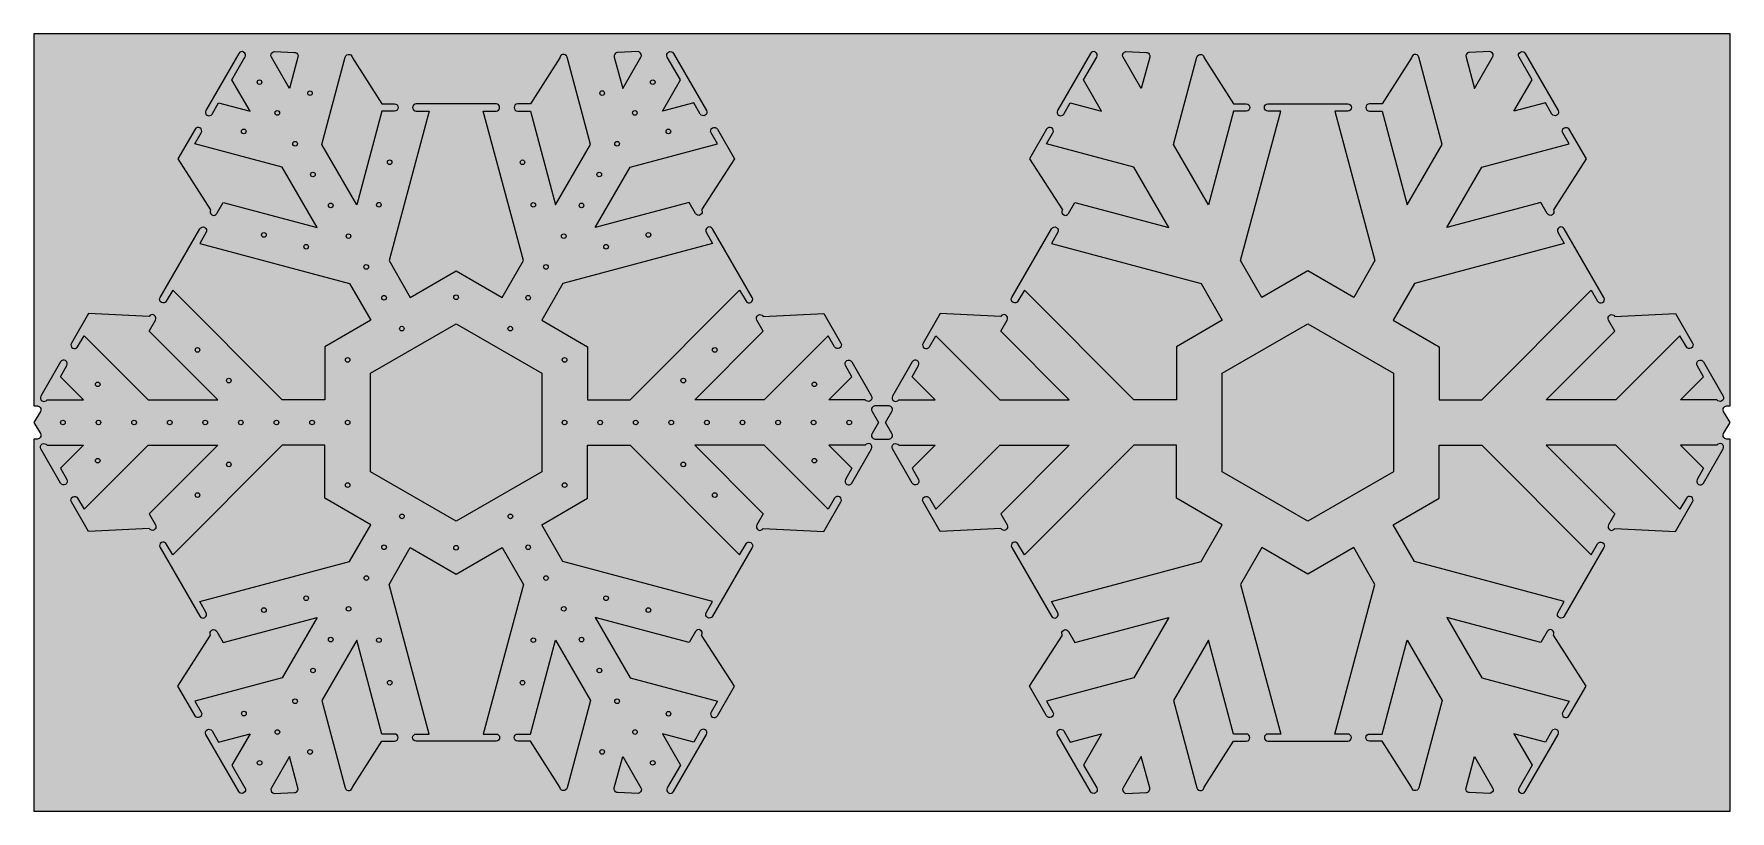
# Model space of a CAD drawing. Header units: inches. Extents: x 4.8 to 19.2, y -15.3 to -8.7.
import ezdxf

# ---------------------------------------------------------------- set-up
doc = ezdxf.new("R2010")
doc.units = ezdxf.units.IN
doc.header["$MEASUREMENT"] = 0
doc.layers.add('Layer 1', color=7, linetype='Continuous', lineweight=0)

# ---------------------------------------------------------------- blocks, each defined once
blk = doc.blocks.new('Block_0')
at = {"layer": 'Layer 1', "transparency": 33554687}
h = blk.add_hatch(color=250, dxfattribs=at)
h.dxf.hatch_style = 2
edge = h.paths.add_edge_path()
edge.add_spline(control_points=[(15.622, -8.688), (15.622, -8.688), (19.215, -8.688), (19.215, -8.688), (19.215, -8.688), (19.215, -11.855), (19.215, -11.855), (19.215, -11.855), (19.185, -11.855), (19.185, -11.855), (19.18, -11.856), (19.175, -11.857), (19.171, -11.859), (19.156, -11.868), (19.151, -11.887), (19.16, -11.901), (19.16, -11.901), (19.215, -11.996), (19.215, -11.996), (19.215, -11.996), (19.16, -12.091), (19.16, -12.091), (19.151, -12.105), (19.156, -12.124), (19.171, -12.133), (19.175, -12.135), (19.18, -12.136), (19.185, -12.137), (19.185, -12.137), (19.215, -12.137), (19.215, -12.137), (19.215, -12.137), (19.215, -15.304), (19.215, -15.304), (19.215, -15.304), (15.622, -15.304), (15.622, -15.304), (15.622, -15.304), (8.374, -15.304), (8.374, -15.304), (8.374, -15.304), (4.781, -15.304), (4.781, -15.304), (4.781, -15.304), (4.781, -12.137), (4.781, -12.137), (4.781, -12.137), (4.811, -12.137), (4.811, -12.137), (4.816, -12.136), (4.821, -12.135), (4.825, -12.133), (4.84, -12.124), (4.845, -12.105), (4.836, -12.091), (4.836, -12.091), (4.781, -11.996), (4.781, -11.996), (4.781, -11.996), (4.836, -11.901), (4.836, -11.901), (4.845, -11.887), (4.84, -11.868), (4.825, -11.859), (4.821, -11.857), (4.816, -11.856), (4.811, -11.855), (4.811, -11.855), (4.781, -11.855), (4.781, -11.855), (4.781, -11.855), (4.781, -8.688), (4.781, -8.688), (4.781, -8.688), (8.374, -8.688), (8.374, -8.688), (8.374, -8.688), (15.622, -8.688), (15.622, -8.688)], knot_values=[0, 0, 0, 0, 1, 1, 1, 2, 2, 2, 3, 3, 3, 4, 4, 4, 5, 5, 5, 6, 6, 6, 7, 7, 7, 8, 8, 8, 9, 9, 9, 10, 10, 10, 11, 11, 11, 12, 12, 12, 13, 13, 13, 14, 14, 14, 15, 15, 15, 16, 16, 16, 17, 17, 17, 18, 18, 18, 19, 19, 19, 20, 20, 20, 21, 21, 21, 22, 22, 22, 23, 23, 23, 24, 24, 24, 25, 25, 25, 26, 26, 26, 26], degree=3, periodic=0)
at = {"layer": 'Layer 1'}
for points in [[(9.102, -12.416), (8.374, -12.837), (7.646, -12.416), (7.646, -11.576), (8.374, -11.155), (9.102, -11.576)], [(14.894, -11.576), (15.622, -11.155), (16.35, -11.576), (16.35, -12.416), (15.622, -12.837), (14.894, -12.416)]]:
    blk.add_lwpolyline(points, close=True, dxfattribs=at)
for points, knots in [([(15.622, -8.688), (15.622, -8.688), (19.215, -8.688), (19.215, -8.688), (19.215, -8.688), (19.215, -11.855), (19.215, -11.855), (19.215, -11.855), (19.185, -11.855), (19.185, -11.855), (19.18, -11.856), (19.175, -11.857), (19.171, -11.859), (19.156, -11.868), (19.151, -11.887), (19.16, -11.901), (19.16, -11.901), (19.215, -11.996), (19.215, -11.996), (19.215, -11.996), (19.16, -12.091), (19.16, -12.091), (19.151, -12.105), (19.156, -12.124), (19.171, -12.133), (19.175, -12.135), (19.18, -12.136), (19.185, -12.137), (19.185, -12.137), (19.215, -12.137), (19.215, -12.137), (19.215, -12.137), (19.215, -15.304), (19.215, -15.304), (19.215, -15.304), (15.622, -15.304), (15.622, -15.304), (15.622, -15.304), (8.374, -15.304), (8.374, -15.304), (8.374, -15.304), (4.781, -15.304), (4.781, -15.304), (4.781, -15.304), (4.781, -12.137), (4.781, -12.137), (4.781, -12.137), (4.811, -12.137), (4.811, -12.137), (4.816, -12.136), (4.821, -12.135), (4.825, -12.133), (4.84, -12.124), (4.845, -12.105), (4.836, -12.091), (4.836, -12.091), (4.781, -11.996), (4.781, -11.996), (4.781, -11.996), (4.836, -11.901), (4.836, -11.901), (4.845, -11.887), (4.84, -11.868), (4.825, -11.859), (4.821, -11.857), (4.816, -11.856), (4.811, -11.855), (4.811, -11.855), (4.781, -11.855), (4.781, -11.855), (4.781, -11.855), (4.781, -8.688), (4.781, -8.688), (4.781, -8.688), (8.374, -8.688), (8.374, -8.688), (8.374, -8.688), (15.622, -8.688), (15.622, -8.688)], [0, 0, 0, 0, 1, 1, 1, 2, 2, 2, 3, 3, 3, 4, 4, 4, 5, 5, 5, 6, 6, 6, 7, 7, 7, 8, 8, 8, 9, 9, 9, 10, 10, 10, 11, 11, 11, 12, 12, 12, 13, 13, 13, 14, 14, 14, 15, 15, 15, 16, 16, 16, 17, 17, 17, 18, 18, 18, 19, 19, 19, 20, 20, 20, 21, 21, 21, 22, 22, 22, 23, 23, 23, 24, 24, 24, 25, 25, 25, 26, 26, 26, 26]), ([(6.524, -8.854), (6.533, -8.839), (6.552, -8.834), (6.566, -8.843), (6.581, -8.851), (6.586, -8.87), (6.578, -8.885), (6.578, -8.885), (6.577, -8.885), (6.577, -8.885), (6.577, -8.885), (6.465, -9.079), (6.465, -9.079), (6.465, -9.079), (6.62, -9.347), (6.62, -9.347), (6.62, -9.347), (6.352, -9.275), (6.352, -9.275), (6.352, -9.275), (6.298, -9.37), (6.298, -9.37), (6.289, -9.384), (6.27, -9.389), (6.256, -9.381), (6.241, -9.372), (6.236, -9.354), (6.244, -9.339), (6.244, -9.339), (6.524, -8.854), (6.524, -8.854)], [0, 0, 0, 0, 1, 1, 1, 2, 2, 2, 3, 3, 3, 4, 4, 4, 5, 5, 5, 6, 6, 6, 7, 7, 7, 8, 8, 8, 9, 9, 9, 10, 10, 10, 10]), ([(6.802, -8.885), (6.802, -8.885), (6.957, -9.153), (6.957, -9.153), (6.957, -9.153), (7.028, -8.885), (7.028, -8.885), (7.028, -8.885), (7.028, -8.885), (7.028, -8.885), (7.033, -8.868), (7.023, -8.852), (7.007, -8.847), (7.004, -8.846), (7.002, -8.846), (6.999, -8.846), (6.999, -8.846), (6.827, -8.839), (6.827, -8.839), (6.822, -8.839), (6.817, -8.84), (6.813, -8.843), (6.799, -8.851), (6.793, -8.87), (6.802, -8.885), (6.802, -8.885), (6.802, -8.885), (6.802, -8.885)], [0, 0, 0, 0, 1, 1, 1, 2, 2, 2, 3, 3, 3, 4, 4, 4, 5, 5, 5, 6, 6, 6, 7, 7, 7, 8, 8, 8, 9, 9, 9, 9]), ([(7.422, -8.918), (7.422, -8.918), (7.232, -9.629), (7.232, -9.629), (7.232, -9.629), (7.528, -10.142), (7.528, -10.142), (7.528, -10.142), (7.741, -9.345), (7.741, -9.345), (7.741, -9.345), (7.85, -9.345), (7.85, -9.345), (7.867, -9.345), (7.881, -9.331), (7.881, -9.314), (7.881, -9.297), (7.867, -9.283), (7.85, -9.283), (7.85, -9.283), (7.741, -9.283), (7.741, -9.283), (7.741, -9.283), (7.491, -8.892), (7.491, -8.892), (7.491, -8.879), (7.482, -8.867), (7.469, -8.863), (7.452, -8.859), (7.435, -8.868), (7.431, -8.885), (7.431, -8.885), (7.422, -8.918), (7.422, -8.918)], [0, 0, 0, 0, 1, 1, 1, 2, 2, 2, 3, 3, 3, 4, 4, 4, 5, 5, 5, 6, 6, 6, 7, 7, 7, 8, 8, 8, 9, 9, 9, 10, 10, 10, 11, 11, 11, 11]), ([(9.327, -8.918), (9.327, -8.918), (9.517, -9.629), (9.517, -9.629), (9.517, -9.629), (9.221, -10.142), (9.221, -10.142), (9.221, -10.142), (9.007, -9.345), (9.007, -9.345), (9.007, -9.345), (8.898, -9.345), (8.898, -9.345), (8.881, -9.345), (8.868, -9.331), (8.868, -9.314), (8.868, -9.297), (8.881, -9.283), (8.898, -9.283), (8.898, -9.283), (9.007, -9.283), (9.007, -9.283), (9.007, -9.283), (9.257, -8.892), (9.257, -8.892), (9.257, -8.879), (9.266, -8.867), (9.28, -8.863), (9.296, -8.859), (9.313, -8.868), (9.318, -8.885), (9.318, -8.885), (9.327, -8.918), (9.327, -8.918)], [0, 0, 0, 0, 1, 1, 1, 2, 2, 2, 3, 3, 3, 4, 4, 4, 5, 5, 5, 6, 6, 6, 7, 7, 7, 8, 8, 8, 9, 9, 9, 10, 10, 10, 11, 11, 11, 11]), ([(9.947, -8.885), (9.947, -8.885), (9.792, -9.153), (9.792, -9.153), (9.792, -9.153), (9.72, -8.885), (9.72, -8.885), (9.72, -8.885), (9.72, -8.885), (9.72, -8.885), (9.716, -8.868), (9.726, -8.852), (9.742, -8.847), (9.745, -8.846), (9.747, -8.846), (9.75, -8.846), (9.75, -8.846), (9.922, -8.839), (9.922, -8.839), (9.927, -8.839), (9.931, -8.84), (9.935, -8.843), (9.95, -8.851), (9.955, -8.87), (9.947, -8.885), (9.947, -8.885), (9.947, -8.885), (9.947, -8.885)], [0, 0, 0, 0, 1, 1, 1, 2, 2, 2, 3, 3, 3, 4, 4, 4, 5, 5, 5, 6, 6, 6, 7, 7, 7, 8, 8, 8, 9, 9, 9, 9]), ([(10.224, -8.854), (10.216, -8.839), (10.197, -8.834), (10.182, -8.843), (10.168, -8.851), (10.163, -8.87), (10.171, -8.885), (10.171, -8.885), (10.171, -8.885), (10.171, -8.885), (10.171, -8.885), (10.283, -9.079), (10.283, -9.079), (10.283, -9.079), (10.129, -9.347), (10.129, -9.347), (10.129, -9.347), (10.397, -9.275), (10.397, -9.275), (10.397, -9.275), (10.451, -9.37), (10.451, -9.37), (10.46, -9.384), (10.478, -9.389), (10.493, -9.381), (10.508, -9.372), (10.513, -9.354), (10.504, -9.339), (10.504, -9.339), (10.224, -8.854), (10.224, -8.854)], [0, 0, 0, 0, 1, 1, 1, 2, 2, 2, 3, 3, 3, 4, 4, 4, 5, 5, 5, 6, 6, 6, 7, 7, 7, 8, 8, 8, 9, 9, 9, 10, 10, 10, 10]), ([(13.772, -8.854), (13.78, -8.839), (13.799, -8.834), (13.814, -8.843), (13.828, -8.851), (13.833, -8.87), (13.825, -8.885), (13.825, -8.885), (13.825, -8.885), (13.825, -8.885), (13.825, -8.885), (13.713, -9.079), (13.713, -9.079), (13.713, -9.079), (13.867, -9.347), (13.867, -9.347), (13.867, -9.347), (13.599, -9.275), (13.599, -9.275), (13.599, -9.275), (13.545, -9.37), (13.545, -9.37), (13.536, -9.384), (13.518, -9.389), (13.503, -9.381), (13.488, -9.372), (13.483, -9.354), (13.492, -9.339), (13.492, -9.339), (13.772, -8.854), (13.772, -8.854)], [0, 0, 0, 0, 1, 1, 1, 2, 2, 2, 3, 3, 3, 4, 4, 4, 5, 5, 5, 6, 6, 6, 7, 7, 7, 8, 8, 8, 9, 9, 9, 10, 10, 10, 10]), ([(14.049, -8.885), (14.049, -8.885), (14.204, -9.153), (14.204, -9.153), (14.204, -9.153), (14.276, -8.885), (14.276, -8.885), (14.276, -8.885), (14.276, -8.885), (14.276, -8.885), (14.28, -8.868), (14.27, -8.852), (14.254, -8.847), (14.251, -8.846), (14.249, -8.846), (14.247, -8.846), (14.247, -8.846), (14.074, -8.839), (14.074, -8.839), (14.069, -8.839), (14.065, -8.84), (14.061, -8.843), (14.046, -8.851), (14.041, -8.87), (14.049, -8.885), (14.049, -8.885), (14.049, -8.885), (14.049, -8.885)], [0, 0, 0, 0, 1, 1, 1, 2, 2, 2, 3, 3, 3, 4, 4, 4, 5, 5, 5, 6, 6, 6, 7, 7, 7, 8, 8, 8, 9, 9, 9, 9]), ([(14.669, -8.918), (14.669, -8.918), (14.479, -9.629), (14.479, -9.629), (14.479, -9.629), (14.775, -10.142), (14.775, -10.142), (14.775, -10.142), (14.989, -9.345), (14.989, -9.345), (14.989, -9.345), (15.098, -9.345), (15.098, -9.345), (15.115, -9.345), (15.128, -9.331), (15.128, -9.314), (15.128, -9.297), (15.115, -9.283), (15.098, -9.283), (15.098, -9.283), (14.989, -9.283), (14.989, -9.283), (14.989, -9.283), (14.739, -8.892), (14.739, -8.892), (14.739, -8.879), (14.73, -8.867), (14.716, -8.863), (14.7, -8.859), (14.683, -8.868), (14.678, -8.885), (14.678, -8.885), (14.669, -8.918), (14.669, -8.918)], [0, 0, 0, 0, 1, 1, 1, 2, 2, 2, 3, 3, 3, 4, 4, 4, 5, 5, 5, 6, 6, 6, 7, 7, 7, 8, 8, 8, 9, 9, 9, 10, 10, 10, 11, 11, 11, 11]), ([(16.574, -8.918), (16.574, -8.918), (16.764, -9.629), (16.764, -9.629), (16.764, -9.629), (16.468, -10.142), (16.468, -10.142), (16.468, -10.142), (16.255, -9.345), (16.255, -9.345), (16.255, -9.345), (16.146, -9.345), (16.146, -9.345), (16.129, -9.345), (16.115, -9.331), (16.115, -9.314), (16.115, -9.297), (16.129, -9.283), (16.146, -9.283), (16.146, -9.283), (16.255, -9.283), (16.255, -9.283), (16.255, -9.283), (16.505, -8.892), (16.505, -8.892), (16.505, -8.879), (16.514, -8.867), (16.527, -8.863), (16.544, -8.859), (16.561, -8.868), (16.565, -8.885), (16.565, -8.885), (16.574, -8.918), (16.574, -8.918)], [0, 0, 0, 0, 1, 1, 1, 2, 2, 2, 3, 3, 3, 4, 4, 4, 5, 5, 5, 6, 6, 6, 7, 7, 7, 8, 8, 8, 9, 9, 9, 10, 10, 10, 11, 11, 11, 11]), ([(17.194, -8.885), (17.194, -8.885), (17.039, -9.153), (17.039, -9.153), (17.039, -9.153), (16.968, -8.885), (16.968, -8.885), (16.968, -8.885), (16.968, -8.885), (16.968, -8.885), (16.963, -8.868), (16.973, -8.852), (16.989, -8.847), (16.992, -8.846), (16.994, -8.846), (16.997, -8.846), (16.997, -8.846), (17.169, -8.839), (17.169, -8.839), (17.174, -8.839), (17.179, -8.84), (17.183, -8.843), (17.198, -8.851), (17.203, -8.87), (17.194, -8.885), (17.194, -8.885), (17.194, -8.885), (17.194, -8.885)], [0, 0, 0, 0, 1, 1, 1, 2, 2, 2, 3, 3, 3, 4, 4, 4, 5, 5, 5, 6, 6, 6, 7, 7, 7, 8, 8, 8, 9, 9, 9, 9]), ([(17.472, -8.854), (17.463, -8.839), (17.445, -8.834), (17.43, -8.843), (17.415, -8.851), (17.41, -8.87), (17.419, -8.885), (17.419, -8.885), (17.419, -8.885), (17.419, -8.885), (17.419, -8.885), (17.531, -9.079), (17.531, -9.079), (17.531, -9.079), (17.376, -9.347), (17.376, -9.347), (17.376, -9.347), (17.644, -9.275), (17.644, -9.275), (17.644, -9.275), (17.698, -9.37), (17.698, -9.37), (17.707, -9.384), (17.726, -9.389), (17.741, -9.381), (17.755, -9.372), (17.76, -9.354), (17.752, -9.339), (17.752, -9.339), (17.472, -8.854), (17.472, -8.854)], [0, 0, 0, 0, 1, 1, 1, 2, 2, 2, 3, 3, 3, 4, 4, 4, 5, 5, 5, 6, 6, 6, 7, 7, 7, 8, 8, 8, 9, 9, 9, 10, 10, 10, 10]), ([(8.714, -9.283), (8.731, -9.283), (8.744, -9.297), (8.744, -9.314), (8.744, -9.331), (8.731, -9.345), (8.714, -9.345), (8.714, -9.345), (8.605, -9.345), (8.605, -9.345), (8.605, -9.345), (8.946, -10.618), (8.946, -10.618), (8.946, -10.618), (8.765, -10.932), (8.765, -10.932), (8.765, -10.932), (8.375, -10.706), (8.375, -10.706), (8.375, -10.706), (8.374, -10.706), (8.374, -10.706), (8.374, -10.706), (7.984, -10.932), (7.984, -10.932), (7.984, -10.932), (7.803, -10.618), (7.803, -10.618), (7.803, -10.618), (8.144, -9.345), (8.144, -9.345), (8.144, -9.345), (8.035, -9.345), (8.035, -9.345), (8.018, -9.345), (8.004, -9.331), (8.004, -9.314), (8.004, -9.297), (8.018, -9.283), (8.035, -9.283), (8.035, -9.283), (8.714, -9.283), (8.714, -9.283)], [0, 0, 0, 0, 1, 1, 1, 2, 2, 2, 3, 3, 3, 4, 4, 4, 5, 5, 5, 6, 6, 6, 7, 7, 7, 8, 8, 8, 9, 9, 9, 10, 10, 10, 11, 11, 11, 12, 12, 12, 13, 13, 13, 14, 14, 14, 14]), ([(15.282, -9.283), (15.265, -9.283), (15.252, -9.297), (15.252, -9.314), (15.252, -9.331), (15.265, -9.345), (15.282, -9.345), (15.282, -9.345), (15.391, -9.345), (15.391, -9.345), (15.391, -9.345), (15.05, -10.618), (15.05, -10.618), (15.05, -10.618), (15.231, -10.932), (15.231, -10.932), (15.231, -10.932), (15.621, -10.706), (15.621, -10.706), (15.621, -10.706), (15.622, -10.706), (15.622, -10.706), (15.622, -10.706), (16.012, -10.932), (16.012, -10.932), (16.012, -10.932), (16.193, -10.618), (16.193, -10.618), (16.193, -10.618), (15.852, -9.345), (15.852, -9.345), (15.852, -9.345), (15.961, -9.345), (15.961, -9.345), (15.978, -9.345), (15.992, -9.331), (15.992, -9.314), (15.992, -9.297), (15.978, -9.283), (15.961, -9.283), (15.961, -9.283), (15.282, -9.283), (15.282, -9.283)], [0, 0, 0, 0, 1, 1, 1, 2, 2, 2, 3, 3, 3, 4, 4, 4, 5, 5, 5, 6, 6, 6, 7, 7, 7, 8, 8, 8, 9, 9, 9, 10, 10, 10, 11, 11, 11, 12, 12, 12, 13, 13, 13, 14, 14, 14, 14]), ([(6.338, -10.217), (6.33, -10.232), (6.311, -10.237), (6.296, -10.229), (6.282, -10.22), (6.277, -10.201), (6.285, -10.187), (6.285, -10.187), (6.005, -9.752), (6.005, -9.752), (6.005, -9.752), (6.152, -9.499), (6.152, -9.499), (6.16, -9.484), (6.179, -9.479), (6.194, -9.488), (6.209, -9.496), (6.214, -9.515), (6.205, -9.53), (6.205, -9.53), (6.151, -9.624), (6.151, -9.624), (6.151, -9.624), (6.895, -9.823), (6.895, -9.823), (6.895, -9.823), (7.191, -10.337), (7.191, -10.337), (7.191, -10.337), (6.393, -10.123), (6.393, -10.123), (6.393, -10.123), (6.338, -10.217), (6.338, -10.217)], [0, 0, 0, 0, 1, 1, 1, 2, 2, 2, 3, 3, 3, 4, 4, 4, 5, 5, 5, 6, 6, 6, 7, 7, 7, 8, 8, 8, 9, 9, 9, 10, 10, 10, 11, 11, 11, 11]), ([(10.41, -10.217), (10.419, -10.232), (10.438, -10.237), (10.452, -10.229), (10.467, -10.22), (10.472, -10.201), (10.463, -10.187), (10.463, -10.187), (10.743, -9.752), (10.743, -9.752), (10.743, -9.752), (10.597, -9.499), (10.597, -9.499), (10.588, -9.484), (10.569, -9.479), (10.555, -9.488), (10.54, -9.496), (10.535, -9.515), (10.543, -9.53), (10.543, -9.53), (10.598, -9.624), (10.598, -9.624), (10.598, -9.624), (9.854, -9.823), (9.854, -9.823), (9.854, -9.823), (9.557, -10.337), (9.557, -10.337), (9.557, -10.337), (10.356, -10.123), (10.356, -10.123), (10.356, -10.123), (10.41, -10.217), (10.41, -10.217)], [0, 0, 0, 0, 1, 1, 1, 2, 2, 2, 3, 3, 3, 4, 4, 4, 5, 5, 5, 6, 6, 6, 7, 7, 7, 8, 8, 8, 9, 9, 9, 10, 10, 10, 11, 11, 11, 11]), ([(13.586, -10.217), (13.577, -10.232), (13.559, -10.237), (13.544, -10.229), (13.529, -10.22), (13.524, -10.201), (13.533, -10.187), (13.533, -10.187), (13.253, -9.752), (13.253, -9.752), (13.253, -9.752), (13.399, -9.499), (13.399, -9.499), (13.408, -9.484), (13.427, -9.479), (13.441, -9.488), (13.456, -9.496), (13.461, -9.515), (13.453, -9.53), (13.453, -9.53), (13.398, -9.624), (13.398, -9.624), (13.398, -9.624), (14.142, -9.823), (14.142, -9.823), (14.142, -9.823), (14.439, -10.337), (14.439, -10.337), (14.439, -10.337), (13.64, -10.123), (13.64, -10.123), (13.64, -10.123), (13.586, -10.217), (13.586, -10.217)], [0, 0, 0, 0, 1, 1, 1, 2, 2, 2, 3, 3, 3, 4, 4, 4, 5, 5, 5, 6, 6, 6, 7, 7, 7, 8, 8, 8, 9, 9, 9, 10, 10, 10, 11, 11, 11, 11]), ([(17.658, -10.217), (17.666, -10.232), (17.685, -10.237), (17.7, -10.229), (17.714, -10.22), (17.719, -10.201), (17.711, -10.187), (17.711, -10.187), (17.991, -9.752), (17.991, -9.752), (17.991, -9.752), (17.844, -9.499), (17.844, -9.499), (17.836, -9.484), (17.817, -9.479), (17.802, -9.488), (17.787, -9.496), (17.782, -9.515), (17.791, -9.53), (17.791, -9.53), (17.845, -9.624), (17.845, -9.624), (17.845, -9.624), (17.101, -9.823), (17.101, -9.823), (17.101, -9.823), (16.805, -10.337), (16.805, -10.337), (16.805, -10.337), (17.603, -10.123), (17.603, -10.123), (17.603, -10.123), (17.658, -10.217), (17.658, -10.217)], [0, 0, 0, 0, 1, 1, 1, 2, 2, 2, 3, 3, 3, 4, 4, 4, 5, 5, 5, 6, 6, 6, 7, 7, 7, 8, 8, 8, 9, 9, 9, 10, 10, 10, 11, 11, 11, 11]), ([(5.855, -10.933), (5.846, -10.948), (5.851, -10.966), (5.866, -10.975), (5.881, -10.983), (5.9, -10.978), (5.908, -10.964), (5.908, -10.964), (5.963, -10.869), (5.963, -10.869), (5.963, -10.869), (6.895, -11.802), (6.895, -11.802), (6.895, -11.802), (7.257, -11.802), (7.257, -11.802), (7.257, -11.802), (7.257, -11.351), (7.257, -11.351), (7.257, -11.351), (7.647, -11.126), (7.647, -11.126), (7.647, -11.126), (7.466, -10.813), (7.466, -10.813), (7.466, -10.813), (6.192, -10.472), (6.192, -10.472), (6.192, -10.472), (6.246, -10.377), (6.246, -10.377), (6.255, -10.363), (6.25, -10.344), (6.235, -10.335), (6.22, -10.327), (6.201, -10.332), (6.193, -10.347), (6.193, -10.347), (5.855, -10.933), (5.855, -10.933)], [0, 0, 0, 0, 1, 1, 1, 2, 2, 2, 3, 3, 3, 4, 4, 4, 5, 5, 5, 6, 6, 6, 7, 7, 7, 8, 8, 8, 9, 9, 9, 10, 10, 10, 11, 11, 11, 12, 12, 12, 13, 13, 13, 13]), ([(10.894, -10.933), (10.902, -10.948), (10.897, -10.966), (10.883, -10.975), (10.868, -10.983), (10.849, -10.978), (10.841, -10.964), (10.841, -10.964), (10.786, -10.869), (10.786, -10.869), (10.786, -10.869), (9.854, -11.802), (9.854, -11.802), (9.854, -11.802), (9.492, -11.802), (9.492, -11.802), (9.492, -11.802), (9.492, -11.351), (9.492, -11.351), (9.492, -11.351), (9.102, -11.126), (9.102, -11.126), (9.102, -11.126), (9.282, -10.813), (9.282, -10.813), (9.282, -10.813), (10.557, -10.472), (10.557, -10.472), (10.557, -10.472), (10.503, -10.377), (10.503, -10.377), (10.494, -10.363), (10.499, -10.344), (10.514, -10.335), (10.529, -10.327), (10.547, -10.332), (10.556, -10.347), (10.556, -10.347), (10.894, -10.933), (10.894, -10.933)], [0, 0, 0, 0, 1, 1, 1, 2, 2, 2, 3, 3, 3, 4, 4, 4, 5, 5, 5, 6, 6, 6, 7, 7, 7, 8, 8, 8, 9, 9, 9, 10, 10, 10, 11, 11, 11, 12, 12, 12, 13, 13, 13, 13]), ([(13.102, -10.933), (13.094, -10.948), (13.099, -10.966), (13.113, -10.975), (13.128, -10.983), (13.147, -10.978), (13.155, -10.964), (13.155, -10.964), (13.21, -10.869), (13.21, -10.869), (13.21, -10.869), (14.142, -11.802), (14.142, -11.802), (14.142, -11.802), (14.504, -11.802), (14.504, -11.802), (14.504, -11.802), (14.504, -11.351), (14.504, -11.351), (14.504, -11.351), (14.894, -11.126), (14.894, -11.126), (14.894, -11.126), (14.714, -10.813), (14.714, -10.813), (14.714, -10.813), (13.439, -10.472), (13.439, -10.472), (13.439, -10.472), (13.494, -10.377), (13.494, -10.377), (13.502, -10.363), (13.497, -10.344), (13.482, -10.335), (13.468, -10.327), (13.449, -10.332), (13.44, -10.347), (13.44, -10.347), (13.102, -10.933), (13.102, -10.933)], [0, 0, 0, 0, 1, 1, 1, 2, 2, 2, 3, 3, 3, 4, 4, 4, 5, 5, 5, 6, 6, 6, 7, 7, 7, 8, 8, 8, 9, 9, 9, 10, 10, 10, 11, 11, 11, 12, 12, 12, 13, 13, 13, 13]), ([(18.141, -10.933), (18.15, -10.948), (18.145, -10.966), (18.13, -10.975), (18.115, -10.983), (18.096, -10.978), (18.088, -10.964), (18.088, -10.964), (18.033, -10.869), (18.033, -10.869), (18.033, -10.869), (17.101, -11.802), (17.101, -11.802), (17.101, -11.802), (16.739, -11.802), (16.739, -11.802), (16.739, -11.802), (16.739, -11.351), (16.739, -11.351), (16.739, -11.351), (16.349, -11.126), (16.349, -11.126), (16.349, -11.126), (16.53, -10.813), (16.53, -10.813), (16.53, -10.813), (17.804, -10.472), (17.804, -10.472), (17.804, -10.472), (17.75, -10.377), (17.75, -10.377), (17.741, -10.363), (17.746, -10.344), (17.761, -10.335), (17.776, -10.327), (17.795, -10.332), (17.803, -10.347), (17.803, -10.347), (18.141, -10.933), (18.141, -10.933)], [0, 0, 0, 0, 1, 1, 1, 2, 2, 2, 3, 3, 3, 4, 4, 4, 5, 5, 5, 6, 6, 6, 7, 7, 7, 8, 8, 8, 9, 9, 9, 10, 10, 10, 11, 11, 11, 12, 12, 12, 13, 13, 13, 13]), ([(5.153, -11.351), (5.145, -11.366), (5.126, -11.371), (5.111, -11.363), (5.097, -11.354), (5.092, -11.335), (5.1, -11.321), (5.1, -11.321), (5.1, -11.321), (5.1, -11.321), (5.1, -11.321), (5.247, -11.067), (5.247, -11.067), (5.247, -11.067), (5.762, -11.093), (5.762, -11.093), (5.771, -11.078), (5.79, -11.073), (5.804, -11.082), (5.819, -11.09), (5.824, -11.109), (5.816, -11.124), (5.816, -11.124), (5.761, -11.218), (5.761, -11.218), (5.761, -11.218), (6.345, -11.802), (6.345, -11.802), (6.345, -11.802), (5.753, -11.802), (5.753, -11.802), (5.753, -11.802), (5.208, -11.257), (5.208, -11.257), (5.208, -11.257), (5.153, -11.351), (5.153, -11.351)], [0, 0, 0, 0, 1, 1, 1, 2, 2, 2, 3, 3, 3, 4, 4, 4, 5, 5, 5, 6, 6, 6, 7, 7, 7, 8, 8, 8, 9, 9, 9, 10, 10, 10, 11, 11, 11, 12, 12, 12, 12]), ([(11.595, -11.351), (11.604, -11.366), (11.623, -11.371), (11.637, -11.363), (11.652, -11.354), (11.657, -11.335), (11.649, -11.321), (11.649, -11.321), (11.649, -11.321), (11.649, -11.321), (11.649, -11.321), (11.502, -11.067), (11.502, -11.067), (11.502, -11.067), (10.986, -11.093), (10.986, -11.093), (10.978, -11.078), (10.959, -11.073), (10.944, -11.082), (10.929, -11.09), (10.924, -11.109), (10.933, -11.124), (10.933, -11.124), (10.987, -11.218), (10.987, -11.218), (10.987, -11.218), (10.404, -11.802), (10.404, -11.802), (10.404, -11.802), (10.996, -11.802), (10.996, -11.802), (10.996, -11.802), (11.541, -11.257), (11.541, -11.257), (11.541, -11.257), (11.595, -11.351), (11.595, -11.351)], [0, 0, 0, 0, 1, 1, 1, 2, 2, 2, 3, 3, 3, 4, 4, 4, 5, 5, 5, 6, 6, 6, 7, 7, 7, 8, 8, 8, 9, 9, 9, 10, 10, 10, 11, 11, 11, 12, 12, 12, 12]), ([(12.401, -11.351), (12.392, -11.366), (12.374, -11.371), (12.359, -11.363), (12.344, -11.354), (12.339, -11.335), (12.348, -11.321), (12.348, -11.321), (12.347, -11.321), (12.347, -11.321), (12.347, -11.321), (12.494, -11.067), (12.494, -11.067), (12.494, -11.067), (13.01, -11.093), (13.01, -11.093), (13.018, -11.078), (13.037, -11.073), (13.052, -11.082), (13.067, -11.09), (13.072, -11.109), (13.063, -11.124), (13.063, -11.124), (13.009, -11.218), (13.009, -11.218), (13.009, -11.218), (13.592, -11.802), (13.592, -11.802), (13.592, -11.802), (13, -11.802), (13, -11.802), (13, -11.802), (12.455, -11.257), (12.455, -11.257), (12.455, -11.257), (12.401, -11.351), (12.401, -11.351)], [0, 0, 0, 0, 1, 1, 1, 2, 2, 2, 3, 3, 3, 4, 4, 4, 5, 5, 5, 6, 6, 6, 7, 7, 7, 8, 8, 8, 9, 9, 9, 10, 10, 10, 11, 11, 11, 12, 12, 12, 12]), ([(18.843, -11.351), (18.851, -11.366), (18.87, -11.371), (18.885, -11.363), (18.899, -11.354), (18.904, -11.335), (18.896, -11.321), (18.896, -11.321), (18.896, -11.321), (18.896, -11.321), (18.896, -11.321), (18.75, -11.067), (18.75, -11.067), (18.75, -11.067), (18.234, -11.093), (18.234, -11.093), (18.225, -11.078), (18.206, -11.073), (18.192, -11.082), (18.177, -11.09), (18.172, -11.109), (18.18, -11.124), (18.18, -11.124), (18.235, -11.218), (18.235, -11.218), (18.235, -11.218), (17.651, -11.802), (17.651, -11.802), (17.651, -11.802), (18.243, -11.802), (18.243, -11.802), (18.243, -11.802), (18.788, -11.257), (18.788, -11.257), (18.788, -11.257), (18.843, -11.351), (18.843, -11.351)], [0, 0, 0, 0, 1, 1, 1, 2, 2, 2, 3, 3, 3, 4, 4, 4, 5, 5, 5, 6, 6, 6, 7, 7, 7, 8, 8, 8, 9, 9, 9, 10, 10, 10, 11, 11, 11, 12, 12, 12, 12]), ([(4.893, -11.802), (4.885, -11.816), (4.866, -11.821), (4.851, -11.813), (4.837, -11.804), (4.832, -11.786), (4.84, -11.771), (4.84, -11.771), (5.008, -11.48), (5.008, -11.48), (5.016, -11.466), (5.035, -11.461), (5.05, -11.469), (5.065, -11.478), (5.07, -11.497), (5.061, -11.511), (5.061, -11.511), (5.007, -11.606), (5.007, -11.606), (5.007, -11.606), (5.203, -11.802), (5.203, -11.802), (5.203, -11.802), (4.894, -11.802), (4.894, -11.802), (4.894, -11.802), (4.893, -11.802), (4.893, -11.802)], [0, 0, 0, 0, 1, 1, 1, 2, 2, 2, 3, 3, 3, 4, 4, 4, 5, 5, 5, 6, 6, 6, 7, 7, 7, 8, 8, 8, 9, 9, 9, 9]), ([(11.855, -11.802), (11.864, -11.816), (11.882, -11.821), (11.897, -11.813), (11.912, -11.804), (11.917, -11.786), (11.908, -11.771), (11.908, -11.771), (11.741, -11.48), (11.741, -11.48), (11.732, -11.466), (11.714, -11.461), (11.699, -11.469), (11.684, -11.478), (11.679, -11.497), (11.688, -11.511), (11.688, -11.511), (11.742, -11.606), (11.742, -11.606), (11.742, -11.606), (11.546, -11.802), (11.546, -11.802), (11.546, -11.802), (11.855, -11.802), (11.855, -11.802), (11.855, -11.802), (11.855, -11.802), (11.855, -11.802)], [0, 0, 0, 0, 1, 1, 1, 2, 2, 2, 3, 3, 3, 4, 4, 4, 5, 5, 5, 6, 6, 6, 7, 7, 7, 8, 8, 8, 9, 9, 9, 9]), ([(12.141, -11.802), (12.132, -11.816), (12.114, -11.821), (12.099, -11.813), (12.084, -11.804), (12.079, -11.786), (12.088, -11.771), (12.088, -11.771), (12.255, -11.48), (12.255, -11.48), (12.264, -11.466), (12.282, -11.461), (12.297, -11.469), (12.312, -11.478), (12.317, -11.497), (12.308, -11.511), (12.308, -11.511), (12.254, -11.606), (12.254, -11.606), (12.254, -11.606), (12.45, -11.802), (12.45, -11.802), (12.45, -11.802), (12.141, -11.802), (12.141, -11.802), (12.141, -11.802), (12.141, -11.802), (12.141, -11.802)], [0, 0, 0, 0, 1, 1, 1, 2, 2, 2, 3, 3, 3, 4, 4, 4, 5, 5, 5, 6, 6, 6, 7, 7, 7, 8, 8, 8, 9, 9, 9, 9]), ([(19.103, -11.802), (19.111, -11.816), (19.13, -11.821), (19.145, -11.813), (19.159, -11.804), (19.164, -11.786), (19.156, -11.771), (19.156, -11.771), (18.988, -11.48), (18.988, -11.48), (18.98, -11.466), (18.961, -11.461), (18.946, -11.469), (18.931, -11.478), (18.926, -11.497), (18.935, -11.511), (18.935, -11.511), (18.989, -11.606), (18.989, -11.606), (18.989, -11.606), (18.793, -11.802), (18.793, -11.802), (18.793, -11.802), (19.102, -11.802), (19.102, -11.802), (19.102, -11.802), (19.103, -11.802), (19.103, -11.802)], [0, 0, 0, 0, 1, 1, 1, 2, 2, 2, 3, 3, 3, 4, 4, 4, 5, 5, 5, 6, 6, 6, 7, 7, 7, 8, 8, 8, 9, 9, 9, 9]), ([(12.029, -11.855), (12.029, -11.855), (12.059, -11.855), (12.059, -11.855), (12.063, -11.856), (12.068, -11.857), (12.072, -11.859), (12.087, -11.868), (12.092, -11.887), (12.083, -11.901), (12.083, -11.901), (12.029, -11.996), (12.029, -11.996), (12.029, -11.996), (12.083, -12.091), (12.083, -12.091), (12.092, -12.105), (12.087, -12.124), (12.072, -12.133), (12.068, -12.135), (12.063, -12.136), (12.059, -12.137), (12.059, -12.137), (12.029, -12.137), (12.029, -12.137), (12.029, -12.137), (11.967, -12.137), (11.967, -12.137), (11.967, -12.137), (11.937, -12.137), (11.937, -12.137), (11.933, -12.136), (11.928, -12.135), (11.924, -12.133), (11.909, -12.124), (11.904, -12.105), (11.913, -12.091), (11.913, -12.091), (11.967, -11.996), (11.967, -11.996), (11.967, -11.996), (11.913, -11.901), (11.913, -11.901), (11.904, -11.887), (11.909, -11.868), (11.924, -11.859), (11.928, -11.857), (11.933, -11.856), (11.937, -11.855), (11.937, -11.855), (11.967, -11.855), (11.967, -11.855), (11.967, -11.855), (12.029, -11.855), (12.029, -11.855)], [0, 0, 0, 0, 1, 1, 1, 2, 2, 2, 3, 3, 3, 4, 4, 4, 5, 5, 5, 6, 6, 6, 7, 7, 7, 8, 8, 8, 9, 9, 9, 10, 10, 10, 11, 11, 11, 12, 12, 12, 13, 13, 13, 14, 14, 14, 15, 15, 15, 16, 16, 16, 17, 17, 17, 18, 18, 18, 18]), ([(4.893, -12.19), (4.885, -12.176), (4.866, -12.171), (4.851, -12.179), (4.837, -12.188), (4.832, -12.207), (4.84, -12.221), (4.84, -12.221), (5.008, -12.512), (5.008, -12.512), (5.016, -12.526), (5.035, -12.531), (5.05, -12.523), (5.065, -12.514), (5.07, -12.496), (5.061, -12.481), (5.061, -12.481), (5.007, -12.386), (5.007, -12.386), (5.007, -12.386), (5.203, -12.19), (5.203, -12.19), (5.203, -12.19), (4.894, -12.19), (4.894, -12.19), (4.894, -12.19), (4.893, -12.19), (4.893, -12.19)], [0, 0, 0, 0, 1, 1, 1, 2, 2, 2, 3, 3, 3, 4, 4, 4, 5, 5, 5, 6, 6, 6, 7, 7, 7, 8, 8, 8, 9, 9, 9, 9]), ([(5.153, -12.641), (5.145, -12.626), (5.126, -12.621), (5.111, -12.629), (5.097, -12.638), (5.092, -12.657), (5.1, -12.672), (5.1, -12.672), (5.1, -12.672), (5.1, -12.672), (5.1, -12.672), (5.247, -12.925), (5.247, -12.925), (5.247, -12.925), (5.762, -12.899), (5.762, -12.899), (5.771, -12.914), (5.79, -12.919), (5.804, -12.911), (5.819, -12.902), (5.824, -12.883), (5.816, -12.868), (5.816, -12.868), (5.761, -12.774), (5.761, -12.774), (5.761, -12.774), (6.345, -12.19), (6.345, -12.19), (6.345, -12.19), (5.753, -12.19), (5.753, -12.19), (5.753, -12.19), (5.208, -12.735), (5.208, -12.735), (5.208, -12.735), (5.153, -12.641), (5.153, -12.641)], [0, 0, 0, 0, 1, 1, 1, 2, 2, 2, 3, 3, 3, 4, 4, 4, 5, 5, 5, 6, 6, 6, 7, 7, 7, 8, 8, 8, 9, 9, 9, 10, 10, 10, 11, 11, 11, 12, 12, 12, 12]), ([(5.855, -13.059), (5.846, -13.045), (5.851, -13.026), (5.866, -13.017), (5.881, -13.009), (5.9, -13.014), (5.908, -13.028), (5.908, -13.028), (5.963, -13.123), (5.963, -13.123), (5.963, -13.123), (6.895, -12.19), (6.895, -12.19), (6.895, -12.19), (7.257, -12.19), (7.257, -12.19), (7.257, -12.19), (7.257, -12.641), (7.257, -12.641), (7.257, -12.641), (7.647, -12.866), (7.647, -12.866), (7.647, -12.866), (7.466, -13.179), (7.466, -13.179), (7.466, -13.179), (6.192, -13.52), (6.192, -13.52), (6.192, -13.52), (6.246, -13.615), (6.246, -13.615), (6.255, -13.629), (6.25, -13.648), (6.235, -13.657), (6.22, -13.665), (6.201, -13.66), (6.193, -13.646), (6.193, -13.646), (5.855, -13.059), (5.855, -13.059)], [0, 0, 0, 0, 1, 1, 1, 2, 2, 2, 3, 3, 3, 4, 4, 4, 5, 5, 5, 6, 6, 6, 7, 7, 7, 8, 8, 8, 9, 9, 9, 10, 10, 10, 11, 11, 11, 12, 12, 12, 13, 13, 13, 13]), ([(10.894, -13.059), (10.902, -13.045), (10.897, -13.026), (10.883, -13.017), (10.868, -13.009), (10.849, -13.014), (10.841, -13.028), (10.841, -13.028), (10.786, -13.123), (10.786, -13.123), (10.786, -13.123), (9.854, -12.19), (9.854, -12.19), (9.854, -12.19), (9.492, -12.19), (9.492, -12.19), (9.492, -12.19), (9.492, -12.641), (9.492, -12.641), (9.492, -12.641), (9.102, -12.866), (9.102, -12.866), (9.102, -12.866), (9.282, -13.179), (9.282, -13.179), (9.282, -13.179), (10.557, -13.52), (10.557, -13.52), (10.557, -13.52), (10.503, -13.615), (10.503, -13.615), (10.494, -13.629), (10.499, -13.648), (10.514, -13.657), (10.529, -13.665), (10.547, -13.66), (10.556, -13.646), (10.556, -13.646), (10.894, -13.059), (10.894, -13.059)], [0, 0, 0, 0, 1, 1, 1, 2, 2, 2, 3, 3, 3, 4, 4, 4, 5, 5, 5, 6, 6, 6, 7, 7, 7, 8, 8, 8, 9, 9, 9, 10, 10, 10, 11, 11, 11, 12, 12, 12, 13, 13, 13, 13]), ([(11.595, -12.641), (11.604, -12.626), (11.623, -12.621), (11.637, -12.629), (11.652, -12.638), (11.657, -12.657), (11.649, -12.672), (11.649, -12.672), (11.649, -12.672), (11.649, -12.672), (11.649, -12.672), (11.502, -12.925), (11.502, -12.925), (11.502, -12.925), (10.986, -12.899), (10.986, -12.899), (10.978, -12.914), (10.959, -12.919), (10.944, -12.911), (10.929, -12.902), (10.924, -12.883), (10.933, -12.868), (10.933, -12.868), (10.987, -12.774), (10.987, -12.774), (10.987, -12.774), (10.404, -12.19), (10.404, -12.19), (10.404, -12.19), (10.996, -12.19), (10.996, -12.19), (10.996, -12.19), (11.541, -12.735), (11.541, -12.735), (11.541, -12.735), (11.595, -12.641), (11.595, -12.641)], [0, 0, 0, 0, 1, 1, 1, 2, 2, 2, 3, 3, 3, 4, 4, 4, 5, 5, 5, 6, 6, 6, 7, 7, 7, 8, 8, 8, 9, 9, 9, 10, 10, 10, 11, 11, 11, 12, 12, 12, 12]), ([(11.855, -12.19), (11.864, -12.176), (11.882, -12.171), (11.897, -12.179), (11.912, -12.188), (11.917, -12.207), (11.908, -12.221), (11.908, -12.221), (11.741, -12.512), (11.741, -12.512), (11.732, -12.526), (11.714, -12.531), (11.699, -12.523), (11.684, -12.514), (11.679, -12.496), (11.688, -12.481), (11.688, -12.481), (11.742, -12.386), (11.742, -12.386), (11.742, -12.386), (11.546, -12.19), (11.546, -12.19), (11.546, -12.19), (11.855, -12.19), (11.855, -12.19), (11.855, -12.19), (11.855, -12.19), (11.855, -12.19)], [0, 0, 0, 0, 1, 1, 1, 2, 2, 2, 3, 3, 3, 4, 4, 4, 5, 5, 5, 6, 6, 6, 7, 7, 7, 8, 8, 8, 9, 9, 9, 9]), ([(12.141, -12.19), (12.132, -12.176), (12.114, -12.171), (12.099, -12.179), (12.084, -12.188), (12.079, -12.207), (12.088, -12.221), (12.088, -12.221), (12.255, -12.512), (12.255, -12.512), (12.264, -12.526), (12.282, -12.531), (12.297, -12.523), (12.312, -12.514), (12.317, -12.496), (12.308, -12.481), (12.308, -12.481), (12.254, -12.386), (12.254, -12.386), (12.254, -12.386), (12.45, -12.19), (12.45, -12.19), (12.45, -12.19), (12.141, -12.19), (12.141, -12.19), (12.141, -12.19), (12.141, -12.19), (12.141, -12.19)], [0, 0, 0, 0, 1, 1, 1, 2, 2, 2, 3, 3, 3, 4, 4, 4, 5, 5, 5, 6, 6, 6, 7, 7, 7, 8, 8, 8, 9, 9, 9, 9]), ([(12.401, -12.641), (12.392, -12.626), (12.374, -12.621), (12.359, -12.629), (12.344, -12.638), (12.339, -12.657), (12.348, -12.672), (12.348, -12.672), (12.347, -12.672), (12.347, -12.672), (12.347, -12.672), (12.494, -12.925), (12.494, -12.925), (12.494, -12.925), (13.01, -12.899), (13.01, -12.899), (13.018, -12.914), (13.037, -12.919), (13.052, -12.911), (13.067, -12.902), (13.072, -12.883), (13.063, -12.868), (13.063, -12.868), (13.009, -12.774), (13.009, -12.774), (13.009, -12.774), (13.592, -12.19), (13.592, -12.19), (13.592, -12.19), (13, -12.19), (13, -12.19), (13, -12.19), (12.455, -12.735), (12.455, -12.735), (12.455, -12.735), (12.401, -12.641), (12.401, -12.641)], [0, 0, 0, 0, 1, 1, 1, 2, 2, 2, 3, 3, 3, 4, 4, 4, 5, 5, 5, 6, 6, 6, 7, 7, 7, 8, 8, 8, 9, 9, 9, 10, 10, 10, 11, 11, 11, 12, 12, 12, 12]), ([(13.102, -13.059), (13.094, -13.045), (13.099, -13.026), (13.113, -13.017), (13.128, -13.009), (13.147, -13.014), (13.155, -13.028), (13.155, -13.028), (13.21, -13.123), (13.21, -13.123), (13.21, -13.123), (14.142, -12.19), (14.142, -12.19), (14.142, -12.19), (14.504, -12.19), (14.504, -12.19), (14.504, -12.19), (14.504, -12.641), (14.504, -12.641), (14.504, -12.641), (14.894, -12.866), (14.894, -12.866), (14.894, -12.866), (14.714, -13.179), (14.714, -13.179), (14.714, -13.179), (13.439, -13.52), (13.439, -13.52), (13.439, -13.52), (13.494, -13.615), (13.494, -13.615), (13.502, -13.629), (13.497, -13.648), (13.482, -13.657), (13.468, -13.665), (13.449, -13.66), (13.44, -13.646), (13.44, -13.646), (13.102, -13.059), (13.102, -13.059)], [0, 0, 0, 0, 1, 1, 1, 2, 2, 2, 3, 3, 3, 4, 4, 4, 5, 5, 5, 6, 6, 6, 7, 7, 7, 8, 8, 8, 9, 9, 9, 10, 10, 10, 11, 11, 11, 12, 12, 12, 13, 13, 13, 13]), ([(18.141, -13.059), (18.15, -13.045), (18.145, -13.026), (18.13, -13.017), (18.115, -13.009), (18.096, -13.014), (18.088, -13.028), (18.088, -13.028), (18.033, -13.123), (18.033, -13.123), (18.033, -13.123), (17.101, -12.19), (17.101, -12.19), (17.101, -12.19), (16.739, -12.19), (16.739, -12.19), (16.739, -12.19), (16.739, -12.641), (16.739, -12.641), (16.739, -12.641), (16.349, -12.866), (16.349, -12.866), (16.349, -12.866), (16.53, -13.179), (16.53, -13.179), (16.53, -13.179), (17.804, -13.52), (17.804, -13.52), (17.804, -13.52), (17.75, -13.615), (17.75, -13.615), (17.741, -13.629), (17.746, -13.648), (17.761, -13.657), (17.776, -13.665), (17.795, -13.66), (17.803, -13.646), (17.803, -13.646), (18.141, -13.059), (18.141, -13.059)], [0, 0, 0, 0, 1, 1, 1, 2, 2, 2, 3, 3, 3, 4, 4, 4, 5, 5, 5, 6, 6, 6, 7, 7, 7, 8, 8, 8, 9, 9, 9, 10, 10, 10, 11, 11, 11, 12, 12, 12, 13, 13, 13, 13]), ([(18.843, -12.641), (18.851, -12.626), (18.87, -12.621), (18.885, -12.629), (18.899, -12.638), (18.904, -12.657), (18.896, -12.672), (18.896, -12.672), (18.896, -12.672), (18.896, -12.672), (18.896, -12.672), (18.75, -12.925), (18.75, -12.925), (18.75, -12.925), (18.234, -12.899), (18.234, -12.899), (18.225, -12.914), (18.206, -12.919), (18.192, -12.911), (18.177, -12.902), (18.172, -12.883), (18.18, -12.868), (18.18, -12.868), (18.235, -12.774), (18.235, -12.774), (18.235, -12.774), (17.651, -12.19), (17.651, -12.19), (17.651, -12.19), (18.243, -12.19), (18.243, -12.19), (18.243, -12.19), (18.788, -12.735), (18.788, -12.735), (18.788, -12.735), (18.843, -12.641), (18.843, -12.641)], [0, 0, 0, 0, 1, 1, 1, 2, 2, 2, 3, 3, 3, 4, 4, 4, 5, 5, 5, 6, 6, 6, 7, 7, 7, 8, 8, 8, 9, 9, 9, 10, 10, 10, 11, 11, 11, 12, 12, 12, 12]), ([(19.103, -12.19), (19.111, -12.176), (19.13, -12.171), (19.145, -12.179), (19.159, -12.188), (19.164, -12.207), (19.156, -12.221), (19.156, -12.221), (18.988, -12.512), (18.988, -12.512), (18.98, -12.526), (18.961, -12.531), (18.946, -12.523), (18.931, -12.514), (18.926, -12.496), (18.935, -12.481), (18.935, -12.481), (18.989, -12.386), (18.989, -12.386), (18.989, -12.386), (18.793, -12.19), (18.793, -12.19), (18.793, -12.19), (19.102, -12.19), (19.102, -12.19), (19.102, -12.19), (19.103, -12.19), (19.103, -12.19)], [0, 0, 0, 0, 1, 1, 1, 2, 2, 2, 3, 3, 3, 4, 4, 4, 5, 5, 5, 6, 6, 6, 7, 7, 7, 8, 8, 8, 9, 9, 9, 9]), ([(8.714, -14.709), (8.731, -14.709), (8.744, -14.695), (8.744, -14.678), (8.744, -14.661), (8.731, -14.648), (8.714, -14.648), (8.714, -14.648), (8.605, -14.648), (8.605, -14.648), (8.605, -14.648), (8.946, -13.374), (8.946, -13.374), (8.946, -13.374), (8.765, -13.061), (8.765, -13.061), (8.765, -13.061), (8.375, -13.286), (8.375, -13.286), (8.375, -13.286), (8.374, -13.286), (8.374, -13.286), (8.374, -13.286), (7.984, -13.061), (7.984, -13.061), (7.984, -13.061), (7.803, -13.374), (7.803, -13.374), (7.803, -13.374), (8.144, -14.648), (8.144, -14.648), (8.144, -14.648), (8.035, -14.648), (8.035, -14.648), (8.018, -14.648), (8.004, -14.661), (8.004, -14.678), (8.004, -14.695), (8.018, -14.709), (8.035, -14.709), (8.035, -14.709), (8.714, -14.709), (8.714, -14.709)], [0, 0, 0, 0, 1, 1, 1, 2, 2, 2, 3, 3, 3, 4, 4, 4, 5, 5, 5, 6, 6, 6, 7, 7, 7, 8, 8, 8, 9, 9, 9, 10, 10, 10, 11, 11, 11, 12, 12, 12, 13, 13, 13, 14, 14, 14, 14]), ([(15.282, -14.709), (15.265, -14.709), (15.252, -14.695), (15.252, -14.678), (15.252, -14.661), (15.265, -14.648), (15.282, -14.648), (15.282, -14.648), (15.391, -14.648), (15.391, -14.648), (15.391, -14.648), (15.05, -13.374), (15.05, -13.374), (15.05, -13.374), (15.231, -13.061), (15.231, -13.061), (15.231, -13.061), (15.621, -13.286), (15.621, -13.286), (15.621, -13.286), (15.622, -13.286), (15.622, -13.286), (15.622, -13.286), (16.012, -13.061), (16.012, -13.061), (16.012, -13.061), (16.193, -13.374), (16.193, -13.374), (16.193, -13.374), (15.852, -14.648), (15.852, -14.648), (15.852, -14.648), (15.961, -14.648), (15.961, -14.648), (15.978, -14.648), (15.992, -14.661), (15.992, -14.678), (15.992, -14.695), (15.978, -14.709), (15.961, -14.709), (15.961, -14.709), (15.282, -14.709), (15.282, -14.709)], [0, 0, 0, 0, 1, 1, 1, 2, 2, 2, 3, 3, 3, 4, 4, 4, 5, 5, 5, 6, 6, 6, 7, 7, 7, 8, 8, 8, 9, 9, 9, 10, 10, 10, 11, 11, 11, 12, 12, 12, 13, 13, 13, 14, 14, 14, 14]), ([(6.338, -13.775), (6.33, -13.76), (6.311, -13.755), (6.296, -13.763), (6.282, -13.772), (6.277, -13.791), (6.285, -13.806), (6.285, -13.806), (6.005, -14.24), (6.005, -14.24), (6.005, -14.24), (6.152, -14.493), (6.152, -14.493), (6.16, -14.508), (6.179, -14.513), (6.194, -14.505), (6.209, -14.496), (6.214, -14.477), (6.205, -14.463), (6.205, -14.463), (6.151, -14.368), (6.151, -14.368), (6.151, -14.368), (6.895, -14.169), (6.895, -14.169), (6.895, -14.169), (7.191, -13.655), (7.191, -13.655), (7.191, -13.655), (6.393, -13.869), (6.393, -13.869), (6.393, -13.869), (6.338, -13.775), (6.338, -13.775)], [0, 0, 0, 0, 1, 1, 1, 2, 2, 2, 3, 3, 3, 4, 4, 4, 5, 5, 5, 6, 6, 6, 7, 7, 7, 8, 8, 8, 9, 9, 9, 10, 10, 10, 11, 11, 11, 11]), ([(10.41, -13.775), (10.419, -13.76), (10.438, -13.755), (10.452, -13.763), (10.467, -13.772), (10.472, -13.791), (10.463, -13.806), (10.463, -13.806), (10.743, -14.24), (10.743, -14.24), (10.743, -14.24), (10.597, -14.493), (10.597, -14.493), (10.588, -14.508), (10.569, -14.513), (10.555, -14.505), (10.54, -14.496), (10.535, -14.477), (10.543, -14.463), (10.543, -14.463), (10.598, -14.368), (10.598, -14.368), (10.598, -14.368), (9.854, -14.169), (9.854, -14.169), (9.854, -14.169), (9.557, -13.655), (9.557, -13.655), (9.557, -13.655), (10.356, -13.869), (10.356, -13.869), (10.356, -13.869), (10.41, -13.775), (10.41, -13.775)], [0, 0, 0, 0, 1, 1, 1, 2, 2, 2, 3, 3, 3, 4, 4, 4, 5, 5, 5, 6, 6, 6, 7, 7, 7, 8, 8, 8, 9, 9, 9, 10, 10, 10, 11, 11, 11, 11]), ([(13.586, -13.775), (13.577, -13.76), (13.559, -13.755), (13.544, -13.763), (13.529, -13.772), (13.524, -13.791), (13.533, -13.806), (13.533, -13.806), (13.253, -14.24), (13.253, -14.24), (13.253, -14.24), (13.399, -14.493), (13.399, -14.493), (13.408, -14.508), (13.427, -14.513), (13.441, -14.505), (13.456, -14.496), (13.461, -14.477), (13.453, -14.463), (13.453, -14.463), (13.398, -14.368), (13.398, -14.368), (13.398, -14.368), (14.142, -14.169), (14.142, -14.169), (14.142, -14.169), (14.439, -13.655), (14.439, -13.655), (14.439, -13.655), (13.64, -13.869), (13.64, -13.869), (13.64, -13.869), (13.586, -13.775), (13.586, -13.775)], [0, 0, 0, 0, 1, 1, 1, 2, 2, 2, 3, 3, 3, 4, 4, 4, 5, 5, 5, 6, 6, 6, 7, 7, 7, 8, 8, 8, 9, 9, 9, 10, 10, 10, 11, 11, 11, 11]), ([(17.658, -13.775), (17.666, -13.76), (17.685, -13.755), (17.7, -13.763), (17.714, -13.772), (17.719, -13.791), (17.711, -13.806), (17.711, -13.806), (17.991, -14.24), (17.991, -14.24), (17.991, -14.24), (17.844, -14.493), (17.844, -14.493), (17.836, -14.508), (17.817, -14.513), (17.802, -14.505), (17.787, -14.496), (17.782, -14.477), (17.791, -14.463), (17.791, -14.463), (17.845, -14.368), (17.845, -14.368), (17.845, -14.368), (17.101, -14.169), (17.101, -14.169), (17.101, -14.169), (16.805, -13.655), (16.805, -13.655), (16.805, -13.655), (17.603, -13.869), (17.603, -13.869), (17.603, -13.869), (17.658, -13.775), (17.658, -13.775)], [0, 0, 0, 0, 1, 1, 1, 2, 2, 2, 3, 3, 3, 4, 4, 4, 5, 5, 5, 6, 6, 6, 7, 7, 7, 8, 8, 8, 9, 9, 9, 10, 10, 10, 11, 11, 11, 11]), ([(7.422, -15.074), (7.422, -15.074), (7.232, -14.363), (7.232, -14.363), (7.232, -14.363), (7.528, -13.85), (7.528, -13.85), (7.528, -13.85), (7.741, -14.648), (7.741, -14.648), (7.741, -14.648), (7.85, -14.648), (7.85, -14.648), (7.867, -14.648), (7.881, -14.661), (7.881, -14.678), (7.881, -14.695), (7.867, -14.709), (7.85, -14.709), (7.85, -14.709), (7.741, -14.709), (7.741, -14.709), (7.741, -14.709), (7.491, -15.1), (7.491, -15.1), (7.491, -15.113), (7.482, -15.125), (7.469, -15.129), (7.452, -15.133), (7.435, -15.124), (7.431, -15.107), (7.431, -15.107), (7.422, -15.074), (7.422, -15.074)], [0, 0, 0, 0, 1, 1, 1, 2, 2, 2, 3, 3, 3, 4, 4, 4, 5, 5, 5, 6, 6, 6, 7, 7, 7, 8, 8, 8, 9, 9, 9, 10, 10, 10, 11, 11, 11, 11]), ([(9.327, -15.074), (9.327, -15.074), (9.517, -14.363), (9.517, -14.363), (9.517, -14.363), (9.221, -13.85), (9.221, -13.85), (9.221, -13.85), (9.007, -14.648), (9.007, -14.648), (9.007, -14.648), (8.898, -14.648), (8.898, -14.648), (8.881, -14.648), (8.868, -14.661), (8.868, -14.678), (8.868, -14.695), (8.881, -14.709), (8.898, -14.709), (8.898, -14.709), (9.007, -14.709), (9.007, -14.709), (9.007, -14.709), (9.257, -15.1), (9.257, -15.1), (9.257, -15.113), (9.266, -15.125), (9.28, -15.129), (9.296, -15.133), (9.313, -15.124), (9.318, -15.107), (9.318, -15.107), (9.327, -15.074), (9.327, -15.074)], [0, 0, 0, 0, 1, 1, 1, 2, 2, 2, 3, 3, 3, 4, 4, 4, 5, 5, 5, 6, 6, 6, 7, 7, 7, 8, 8, 8, 9, 9, 9, 10, 10, 10, 11, 11, 11, 11]), ([(14.669, -15.074), (14.669, -15.074), (14.479, -14.363), (14.479, -14.363), (14.479, -14.363), (14.775, -13.85), (14.775, -13.85), (14.775, -13.85), (14.989, -14.648), (14.989, -14.648), (14.989, -14.648), (15.098, -14.648), (15.098, -14.648), (15.115, -14.648), (15.128, -14.661), (15.128, -14.678), (15.128, -14.695), (15.115, -14.709), (15.098, -14.709), (15.098, -14.709), (14.989, -14.709), (14.989, -14.709), (14.989, -14.709), (14.739, -15.1), (14.739, -15.1), (14.739, -15.113), (14.73, -15.125), (14.716, -15.129), (14.7, -15.133), (14.683, -15.124), (14.678, -15.107), (14.678, -15.107), (14.669, -15.074), (14.669, -15.074)], [0, 0, 0, 0, 1, 1, 1, 2, 2, 2, 3, 3, 3, 4, 4, 4, 5, 5, 5, 6, 6, 6, 7, 7, 7, 8, 8, 8, 9, 9, 9, 10, 10, 10, 11, 11, 11, 11]), ([(16.574, -15.074), (16.574, -15.074), (16.764, -14.363), (16.764, -14.363), (16.764, -14.363), (16.468, -13.85), (16.468, -13.85), (16.468, -13.85), (16.255, -14.648), (16.255, -14.648), (16.255, -14.648), (16.146, -14.648), (16.146, -14.648), (16.129, -14.648), (16.115, -14.661), (16.115, -14.678), (16.115, -14.695), (16.129, -14.709), (16.146, -14.709), (16.146, -14.709), (16.255, -14.709), (16.255, -14.709), (16.255, -14.709), (16.505, -15.1), (16.505, -15.1), (16.505, -15.113), (16.514, -15.125), (16.527, -15.129), (16.544, -15.133), (16.561, -15.124), (16.565, -15.107), (16.565, -15.107), (16.574, -15.074), (16.574, -15.074)], [0, 0, 0, 0, 1, 1, 1, 2, 2, 2, 3, 3, 3, 4, 4, 4, 5, 5, 5, 6, 6, 6, 7, 7, 7, 8, 8, 8, 9, 9, 9, 10, 10, 10, 11, 11, 11, 11]), ([(6.524, -15.138), (6.533, -15.153), (6.552, -15.158), (6.566, -15.149), (6.581, -15.141), (6.586, -15.122), (6.578, -15.107), (6.578, -15.107), (6.577, -15.107), (6.577, -15.107), (6.577, -15.107), (6.465, -14.913), (6.465, -14.913), (6.465, -14.913), (6.62, -14.645), (6.62, -14.645), (6.62, -14.645), (6.352, -14.717), (6.352, -14.717), (6.352, -14.717), (6.298, -14.622), (6.298, -14.622), (6.289, -14.608), (6.27, -14.603), (6.256, -14.611), (6.241, -14.62), (6.236, -14.639), (6.244, -14.653), (6.244, -14.653), (6.524, -15.138), (6.524, -15.138)], [0, 0, 0, 0, 1, 1, 1, 2, 2, 2, 3, 3, 3, 4, 4, 4, 5, 5, 5, 6, 6, 6, 7, 7, 7, 8, 8, 8, 9, 9, 9, 10, 10, 10, 10]), ([(10.224, -15.138), (10.216, -15.153), (10.197, -15.158), (10.182, -15.149), (10.168, -15.141), (10.163, -15.122), (10.171, -15.107), (10.171, -15.107), (10.171, -15.107), (10.171, -15.107), (10.171, -15.107), (10.283, -14.913), (10.283, -14.913), (10.283, -14.913), (10.129, -14.645), (10.129, -14.645), (10.129, -14.645), (10.397, -14.717), (10.397, -14.717), (10.397, -14.717), (10.451, -14.622), (10.451, -14.622), (10.46, -14.608), (10.478, -14.603), (10.493, -14.611), (10.508, -14.62), (10.513, -14.639), (10.504, -14.653), (10.504, -14.653), (10.224, -15.138), (10.224, -15.138)], [0, 0, 0, 0, 1, 1, 1, 2, 2, 2, 3, 3, 3, 4, 4, 4, 5, 5, 5, 6, 6, 6, 7, 7, 7, 8, 8, 8, 9, 9, 9, 10, 10, 10, 10]), ([(13.772, -15.138), (13.78, -15.153), (13.799, -15.158), (13.814, -15.149), (13.828, -15.141), (13.833, -15.122), (13.825, -15.107), (13.825, -15.107), (13.825, -15.107), (13.825, -15.107), (13.825, -15.107), (13.713, -14.913), (13.713, -14.913), (13.713, -14.913), (13.867, -14.645), (13.867, -14.645), (13.867, -14.645), (13.599, -14.717), (13.599, -14.717), (13.599, -14.717), (13.545, -14.622), (13.545, -14.622), (13.536, -14.608), (13.518, -14.603), (13.503, -14.611), (13.488, -14.62), (13.483, -14.639), (13.492, -14.653), (13.492, -14.653), (13.772, -15.138), (13.772, -15.138)], [0, 0, 0, 0, 1, 1, 1, 2, 2, 2, 3, 3, 3, 4, 4, 4, 5, 5, 5, 6, 6, 6, 7, 7, 7, 8, 8, 8, 9, 9, 9, 10, 10, 10, 10]), ([(17.472, -15.138), (17.463, -15.153), (17.445, -15.158), (17.43, -15.149), (17.415, -15.141), (17.41, -15.122), (17.419, -15.107), (17.419, -15.107), (17.419, -15.107), (17.419, -15.107), (17.419, -15.107), (17.531, -14.913), (17.531, -14.913), (17.531, -14.913), (17.376, -14.645), (17.376, -14.645), (17.376, -14.645), (17.644, -14.717), (17.644, -14.717), (17.644, -14.717), (17.698, -14.622), (17.698, -14.622), (17.707, -14.608), (17.726, -14.603), (17.741, -14.611), (17.755, -14.62), (17.76, -14.639), (17.752, -14.653), (17.752, -14.653), (17.472, -15.138), (17.472, -15.138)], [0, 0, 0, 0, 1, 1, 1, 2, 2, 2, 3, 3, 3, 4, 4, 4, 5, 5, 5, 6, 6, 6, 7, 7, 7, 8, 8, 8, 9, 9, 9, 10, 10, 10, 10]), ([(6.802, -15.107), (6.802, -15.107), (6.957, -14.84), (6.957, -14.84), (6.957, -14.84), (7.028, -15.107), (7.028, -15.107), (7.028, -15.107), (7.028, -15.107), (7.028, -15.107), (7.033, -15.124), (7.023, -15.141), (7.007, -15.145), (7.004, -15.146), (7.002, -15.146), (6.999, -15.146), (6.999, -15.146), (6.827, -15.153), (6.827, -15.153), (6.822, -15.153), (6.817, -15.152), (6.813, -15.149), (6.799, -15.141), (6.793, -15.122), (6.802, -15.107), (6.802, -15.107), (6.802, -15.107), (6.802, -15.107)], [0, 0, 0, 0, 1, 1, 1, 2, 2, 2, 3, 3, 3, 4, 4, 4, 5, 5, 5, 6, 6, 6, 7, 7, 7, 8, 8, 8, 9, 9, 9, 9]), ([(9.947, -15.107), (9.947, -15.107), (9.792, -14.84), (9.792, -14.84), (9.792, -14.84), (9.72, -15.107), (9.72, -15.107), (9.72, -15.107), (9.72, -15.107), (9.72, -15.107), (9.716, -15.124), (9.726, -15.141), (9.742, -15.145), (9.745, -15.146), (9.747, -15.146), (9.75, -15.146), (9.75, -15.146), (9.922, -15.153), (9.922, -15.153), (9.927, -15.153), (9.931, -15.152), (9.935, -15.149), (9.95, -15.141), (9.955, -15.122), (9.947, -15.107), (9.947, -15.107), (9.947, -15.107), (9.947, -15.107)], [0, 0, 0, 0, 1, 1, 1, 2, 2, 2, 3, 3, 3, 4, 4, 4, 5, 5, 5, 6, 6, 6, 7, 7, 7, 8, 8, 8, 9, 9, 9, 9]), ([(14.049, -15.107), (14.049, -15.107), (14.204, -14.84), (14.204, -14.84), (14.204, -14.84), (14.276, -15.107), (14.276, -15.107), (14.276, -15.107), (14.276, -15.107), (14.276, -15.107), (14.28, -15.124), (14.27, -15.141), (14.254, -15.145), (14.251, -15.146), (14.249, -15.146), (14.247, -15.146), (14.247, -15.146), (14.074, -15.153), (14.074, -15.153), (14.069, -15.153), (14.065, -15.152), (14.061, -15.149), (14.046, -15.141), (14.041, -15.122), (14.049, -15.107), (14.049, -15.107), (14.049, -15.107), (14.049, -15.107)], [0, 0, 0, 0, 1, 1, 1, 2, 2, 2, 3, 3, 3, 4, 4, 4, 5, 5, 5, 6, 6, 6, 7, 7, 7, 8, 8, 8, 9, 9, 9, 9]), ([(17.194, -15.107), (17.194, -15.107), (17.039, -14.84), (17.039, -14.84), (17.039, -14.84), (16.968, -15.107), (16.968, -15.107), (16.968, -15.107), (16.968, -15.107), (16.968, -15.107), (16.963, -15.124), (16.973, -15.141), (16.989, -15.145), (16.992, -15.146), (16.994, -15.146), (16.997, -15.146), (16.997, -15.146), (17.169, -15.153), (17.169, -15.153), (17.174, -15.153), (17.179, -15.152), (17.183, -15.149), (17.198, -15.141), (17.203, -15.122), (17.194, -15.107), (17.194, -15.107), (17.194, -15.107), (17.194, -15.107)], [0, 0, 0, 0, 1, 1, 1, 2, 2, 2, 3, 3, 3, 4, 4, 4, 5, 5, 5, 6, 6, 6, 7, 7, 7, 8, 8, 8, 9, 9, 9, 9])]:
    blk.add_open_spline(points, degree=3, knots=knots, dxfattribs=at)

msp = doc.modelspace()

# ---------------------------------------------------------------- linework, layer by layer
at = {"layer": 'Layer 1'}
for centre in [(6.701, -9.099), (10.047, -9.099), (9.617, -9.192), (6.852, -9.361), (9.895, -9.361), (6.567, -9.518), (10.18, -9.518), (7.004, -9.623), (9.744, -9.623), (8.939, -9.781), (7.155, -9.885), (9.592, -9.885), (7.307, -10.148), (9.031, -10.143), (9.441, -10.148), (6.738, -10.399), (7.458, -10.41), (9.29, -10.41), (10.01, -10.399), (7.098, -10.5), (9.65, -10.5), (7.609, -10.672), (9.138, -10.672), (7.761, -10.934), (8.374, -10.93), (8.987, -10.934), (7.912, -11.197), (8.835, -11.197), (6.173, -11.378), (10.575, -11.378), (7.451, -11.463), (9.297, -11.463), (5.324, -11.671), (6.44, -11.639), (10.307, -11.639), (11.423, -11.671), (5.028, -11.996), (5.331, -11.996), (5.634, -11.996), (5.937, -11.996), (6.239, -11.996), (6.542, -11.996), (6.845, -11.996), (7.148, -11.996), (7.451, -11.996), (9.297, -11.996), (9.6, -11.996), (9.902, -11.996), (10.205, -11.996), (10.508, -11.996), (10.811, -11.996), (11.114, -11.996), (11.416, -11.996), (11.719, -11.996), (5.324, -12.321), (6.44, -12.353), (10.307, -12.353), (11.423, -12.321), (7.451, -12.529), (9.297, -12.529), (6.173, -12.614), (10.575, -12.614), (7.913, -12.795), (8.836, -12.795), (7.761, -13.058), (8.374, -13.062), (8.987, -13.058), (7.61, -13.32), (9.139, -13.32), (7.098, -13.492), (7.459, -13.582), (9.29, -13.582), (9.65, -13.492), (6.738, -13.593), (10.01, -13.593), (7.307, -13.844), (7.717, -13.849), (9.031, -13.849), (9.441, -13.844), (7.156, -14.107), (9.593, -14.107), (7.809, -14.211), (8.939, -14.211), (7.004, -14.369), (9.744, -14.369), (6.568, -14.474), (10.181, -14.475), (6.853, -14.631), (9.896, -14.631), (7.131, -14.8), (9.617, -14.8), (6.702, -14.893), (10.047, -14.893)]:
    msp.add_circle(centre, 0.0197, dxfattribs=at)
for points in [[(7.15, -9.192), (7.15, -9.181), (7.142, -9.173), (7.131, -9.173), (7.12, -9.173), (7.111, -9.181), (7.111, -9.192), (7.111, -9.203), (7.12, -9.212), (7.131, -9.212), (7.142, -9.212), (7.15, -9.203), (7.15, -9.192)], [(7.828, -9.781), (7.828, -9.77), (7.819, -9.761), (7.809, -9.761), (7.798, -9.761), (7.789, -9.77), (7.789, -9.781), (7.789, -9.792), (7.798, -9.8), (7.809, -9.8), (7.819, -9.8), (7.828, -9.792), (7.828, -9.781)], [(7.736, -10.143), (7.736, -10.132), (7.727, -10.123), (7.717, -10.123), (7.706, -10.123), (7.697, -10.132), (7.697, -10.143), (7.697, -10.154), (7.706, -10.163), (7.717, -10.163), (7.727, -10.163), (7.736, -10.154), (7.736, -10.143)]]:
    msp.add_open_spline(points, degree=3, knots=[0, 0, 0, 0, 1, 1, 1, 2, 2, 2, 3, 3, 3, 4, 4, 4, 4], dxfattribs=at)

# ---------------------------------------------------------------- block references
msp.add_blockref('Block_0', (0, 0), dxfattribs=at)

doc.saveas('drawing.dxf')
